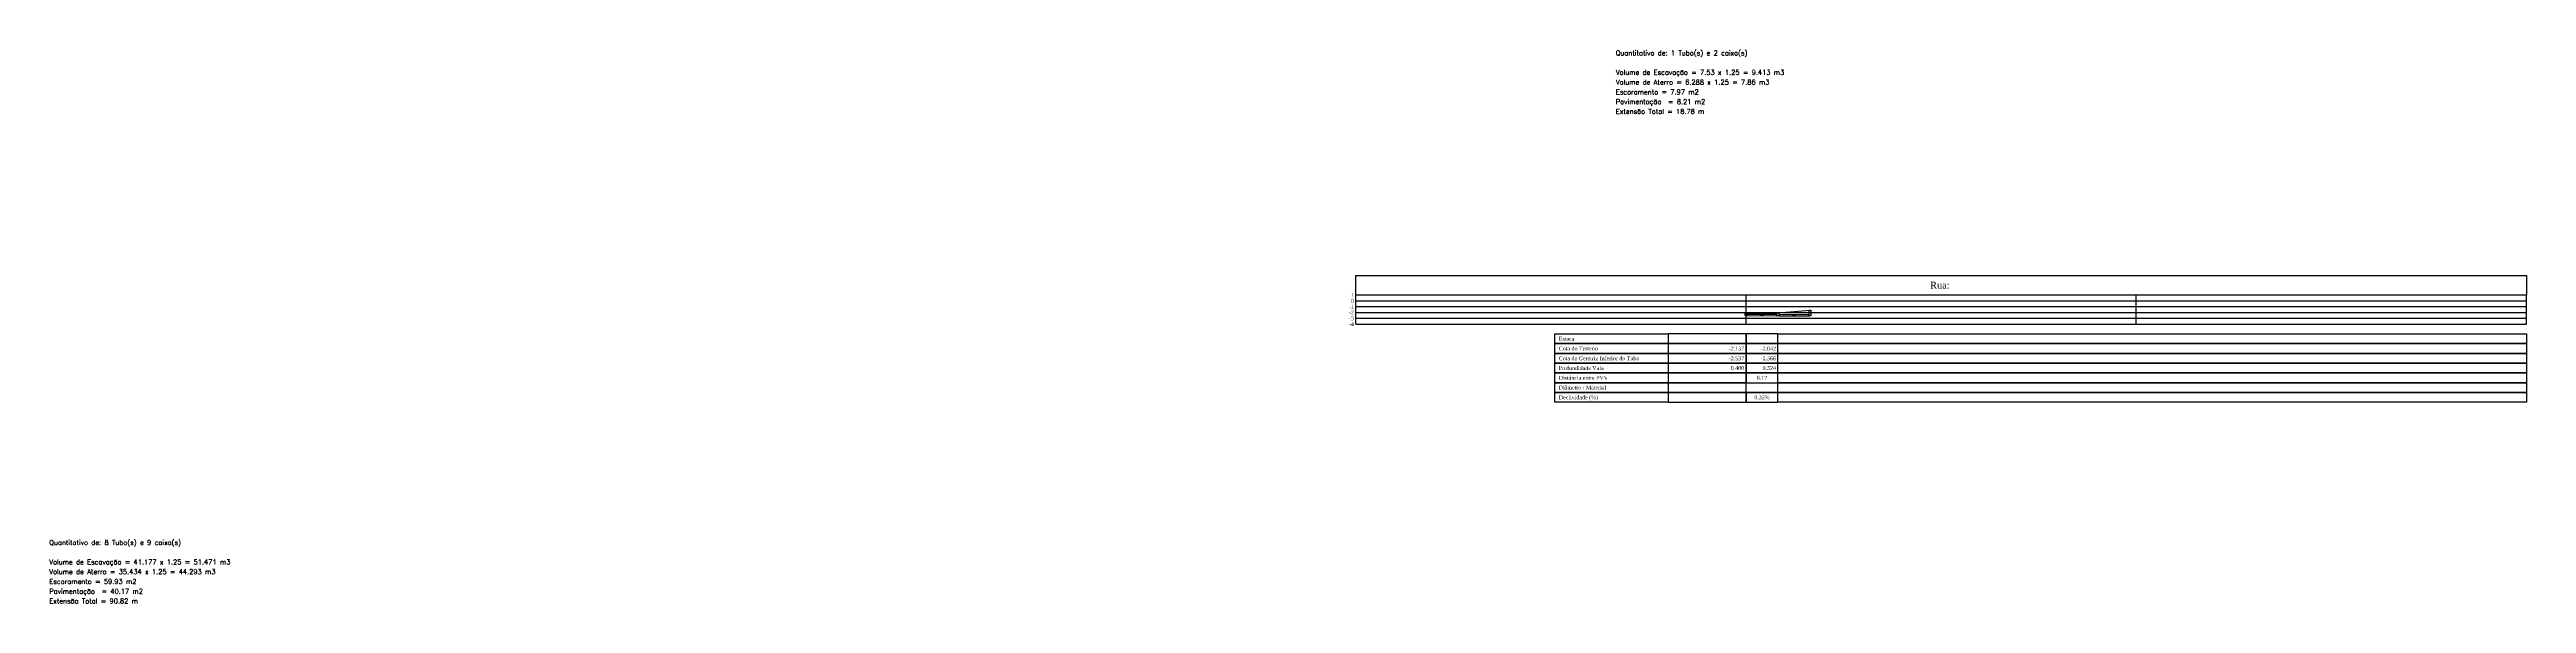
# Model space of a CAD drawing. Extents: x -44 to 717176, y -20 to 14707758.
# Drawn here: x 716541 to 717176, y 14707616 to 14707758 of the extents above; entities that cross this region are included whole.
import ezdxf
from ezdxf.enums import TextEntityAlignment as Align

# ---------------------------------------------------------------- set-up
doc = ezdxf.new("R2010")
doc.units = 0
for name, color, linetype in [('Layer2', 7, 'Continuous'), ('LISTAGEM_TEXTO', 7, 'Continuous'), ('PS_IND_FLUXO', 3, 'Continuous'), ('PS_PERFIL_CAIXAS', 7, 'Continuous'), ('PS_PERFIL_COTA_LIN', 7, 'Continuous'), ('PS_PERFIL_COTA_TXT', 5, 'Continuous'), ('PS_PERFIL_GRADE', 8, 'Continuous'), ('PS_PERFIL_TERRENO', 3, 'Continuous'), ('PS_PERFIL_TITULOS', 5, 'Continuous'), ('PS_PERFIL_TUBO', 7, 'Continuous')]:
    doc.layers.add(name, color=color, linetype=linetype)
doc.styles.add('ROMANS', font='ROMANS.shx', dxfattribs={"height": 2})
doc.styles.get("Standard").update_dxf_attribs({"font": 'times.ttf'})

# ---------------------------------------------------------------- blocks, each defined once
blk = doc.blocks.new('*U1518')
at = {"layer": 'PS_PERFIL_GRADE', "linetype": 'Continuous'}
for p, q in [((0, 0), (0, 7.5)), ((0, 7.5), (300, 7.5)), ((100, 0), (100, 7.5)), ((200, 0), (200, 7.5)), ((300, 0), (300, 7.5)), ((0, 6), (300, 6)), ((0, 4.5), (300, 4.5)), ((0, 3), (300, 3)), ((0, 1.5), (300, 1.5)), ((0, 0), (300, 0))]:
    blk.add_line(p, q, dxfattribs=at)
blk.add_lwpolyline([(0, 7.5), (0, 12.5), (300, 12.5), (300, 7.5)], dxfattribs=at)
at = {"layer": 'PS_PERFIL_GRADE'}
for s, p in [('0', (-0.5, 6)), ('1', (-0.5, 7.5)), ('-1', (-0.5, 4.5)), ('-2', (-0.5, 3)), ('-3', (-0.5, 1.5)), ('-4', (-0.5, 0))]:
    blk.add_text(s, height=1, dxfattribs=at).set_placement(p, align=Align.MIDDLE_RIGHT)

msp = doc.modelspace()

# ---------------------------------------------------------------- linework, layer by layer
at = {"layer": 'PS_IND_FLUXO'}
for points in [[(716979.39, 14707690.32, 0.5, 0, 0), (716980.39, 14707690.31, 0, 0, 0)], [(716987.58, 14707690.28, 0.5, 0, 0), (716988.58, 14707690.27, 0, 0, 0)]]:
    msp.add_lwpolyline(points, format="xyseb", dxfattribs=at)
at = {"layer": 'PS_PERFIL_CAIXAS', "linetype": 'Continuous'}
for points in [[(716975.56, 14707690.79), (716976.06, 14707690.79), (716976.06, 14707690.19), (716975.56, 14707690.19)], [(716983.73, 14707690.93), (716984.23, 14707690.93), (716984.23, 14707690.14), (716983.73, 14707690.14)], [(716991.94, 14707691.56), (716992.44, 14707691.56), (716992.44, 14707690.1), (716991.94, 14707690.1)]]:
    msp.add_lwpolyline(points, close=True, dxfattribs=at)
at = {"layer": 'PS_PERFIL_COTA_LIN', "linetype": 'Continuous'}
for points in [[(716955.81, 14707685.49), (716955.81, 14707682.99), (716926.81, 14707682.99), (716926.81, 14707685.49)], [(716955.81, 14707682.99), (716955.81, 14707680.49), (716926.81, 14707680.49), (716926.81, 14707682.99)], [(716955.81, 14707685.49), (716955.81, 14707682.99), (716975.81, 14707682.99), (716975.81, 14707685.49)], [(716955.81, 14707682.99), (716955.81, 14707680.49), (716975.81, 14707680.49), (716975.81, 14707682.99)], [(716975.81, 14707685.49), (716975.81, 14707682.99), (716983.98, 14707682.99), (716983.98, 14707685.49)], [(716975.81, 14707682.99), (716975.81, 14707680.49), (716983.98, 14707680.49), (716983.98, 14707682.99)], [(717175.81, 14707685.49), (717175.81, 14707682.99), (716983.98, 14707682.99), (716983.98, 14707685.49)], [(717175.81, 14707682.99), (717175.81, 14707680.49), (716983.98, 14707680.49), (716983.98, 14707682.99)], [(716955.81, 14707680.49), (716955.81, 14707677.99), (716926.81, 14707677.99), (716926.81, 14707680.49)], [(716955.81, 14707677.99), (716955.81, 14707675.49), (716926.81, 14707675.49), (716926.81, 14707677.99)], [(716955.81, 14707680.49), (716955.81, 14707677.99), (716975.81, 14707677.99), (716975.81, 14707680.49)], [(716955.81, 14707677.99), (716955.81, 14707675.49), (716975.81, 14707675.49), (716975.81, 14707677.99)], [(716975.81, 14707680.49), (716975.81, 14707677.99), (716983.98, 14707677.99), (716983.98, 14707680.49)], [(716975.81, 14707677.99), (716975.81, 14707675.49), (716983.98, 14707675.49), (716983.98, 14707677.99)], [(717175.81, 14707680.49), (717175.81, 14707677.99), (716983.98, 14707677.99), (716983.98, 14707680.49)], [(717175.81, 14707677.99), (717175.81, 14707675.49), (716983.98, 14707675.49), (716983.98, 14707677.99)], [(716955.81, 14707675.49), (716955.81, 14707672.99), (716926.81, 14707672.99), (716926.81, 14707675.49)], [(716955.81, 14707672.99), (716955.81, 14707670.49), (716926.81, 14707670.49), (716926.81, 14707672.99)], [(716955.81, 14707670.49), (716955.81, 14707667.99), (716926.81, 14707667.99), (716926.81, 14707670.49)], [(716955.81, 14707675.49), (716955.81, 14707672.99), (716975.81, 14707672.99), (716975.81, 14707675.49)], [(716955.81, 14707672.99), (716955.81, 14707670.49), (716975.81, 14707670.49), (716975.81, 14707672.99)], [(716955.81, 14707670.49), (716955.81, 14707667.99), (716975.81, 14707667.99), (716975.81, 14707670.49)], [(716975.81, 14707675.49), (716975.81, 14707672.99), (716983.98, 14707672.99), (716983.98, 14707675.49)], [(716975.81, 14707670.49), (716975.81, 14707667.99), (716983.98, 14707667.99), (716983.98, 14707670.49)], [(717175.81, 14707675.49), (717175.81, 14707672.99), (716983.98, 14707672.99), (716983.98, 14707675.49)], [(717175.81, 14707672.99), (717175.81, 14707670.49), (716983.98, 14707670.49), (716983.98, 14707672.99)], [(717175.81, 14707670.49), (717175.81, 14707667.99), (716983.98, 14707667.99), (716983.98, 14707670.49)]]:
    msp.add_lwpolyline(points, close=True, dxfattribs=at)
for points in [[(716955.81, 14707672.99), (716975.81, 14707672.99)], [(716955.81, 14707670.49), (716975.81, 14707670.49)], [(716975.81, 14707675.49), (716983.98, 14707675.49)], [(716975.81, 14707672.99), (716983.98, 14707672.99)], [(716975.81, 14707672.99), (716983.98, 14707672.99)], [(716975.81, 14707670.49), (716983.98, 14707670.49)], [(716975.81, 14707670.49), (716983.98, 14707670.49)], [(716975.81, 14707667.99), (716983.98, 14707667.99)]]:
    msp.add_lwpolyline(points, dxfattribs=at)
at = {"layer": 'PS_PERFIL_TERRENO', "linetype": 'Continuous'}
msp.add_lwpolyline([(716975.81, 14707690.79), (716983.98, 14707690.93), (716992.19, 14707691.56)], dxfattribs=at)
at = {"layer": 'PS_PERFIL_TUBO', "linetype": 'Continuous'}
for points in [[(716976.06, 14707690.19), (716983.73, 14707690.14), (716983.73, 14707690.44), (716976.06, 14707690.49)], [(716984.23, 14707690.14), (716991.94, 14707690.1), (716991.94, 14707690.4), (716984.23, 14707690.44)]]:
    msp.add_lwpolyline(points, close=True, dxfattribs=at)

# ---------------------------------------------------------------- block references
at = {"layer": 'PS_PERFIL_GRADE'}
msp.add_blockref('*U1518', (716875.81, 14707687.99), dxfattribs=at)

# ---------------------------------------------------------------- texts
at = {"layer": 'Layer2', "color": 7, "style": 'ROMANS'}
for s, p in [('Quantitativo de: 8 Tubo(s) e 9 caixa(s)', (716540.96, 14707631.41)), ('Volume de Escavação = 41.177 x 1.25 = 51.471 m3', (716540.96, 14707626.41)), ('Volume de Aterro = 35.434 x 1.25 = 44.293 m3', (716540.96, 14707623.91)), ('Escoramento = 59.93 m2', (716540.96, 14707621.41)), ('Pavimentação  = 40.17 m2', (716540.96, 14707618.91)), ('Extensão Total = 90.82 m', (716540.96, 14707616.41))]:
    msp.add_text(s, height=1.25, dxfattribs=at).set_placement(p)
at = {"layer": 'LISTAGEM_TEXTO', "color": 7, "style": 'ROMANS'}
for s, p in [('Volume de Escavação = 7.53 x 1.25 = 9.413 m3', (716942.42, 14707751.87)), ('Quantitativo de: 1 Tubo(s) e 2 caixa(s)', (716942.42, 14707756.87)), ('Volume de Aterro = 6.288 x 1.25 = 7.86 m3', (716942.42, 14707749.37)), ('Escoramento = 7.97 m2', (716942.42, 14707746.87)), ('Pavimentação  = 8.21 m2', (716942.42, 14707744.37)), ('Extensão Total = 18.78 m', (716942.42, 14707741.87))]:
    msp.add_text(s, height=1.25, dxfattribs=at).set_placement(p)
at = {"layer": 'PS_PERFIL_COTA_TXT'}
for s, p in [('Estaca', (716927.81, 14707684.24)), ('Cota do Terreno', (716927.81, 14707681.74)), ('Profundidade Vala', (716927.81, 14707676.74)), ('Cota da Geratriz Inferior do Tubo', (716927.81, 14707679.24)), ("Distância entre PV's", (716927.81, 14707674.24)), ('Diâmetro / Material', (716927.81, 14707671.74)), ('Declividade (%)', (716927.81, 14707669.24))]:
    msp.add_text(s, height=1, dxfattribs=at).set_placement(p, align=Align.MIDDLE_LEFT)
for s, p in [('-2.137', (716975.31, 14707681.74)), ('-2.042', (716983.48, 14707681.74)), ('-2.537', (716975.31, 14707679.24)), ('0.400', (716975.31, 14707676.74)), ('-2.566', (716983.48, 14707679.24)), ('0.524', (716983.48, 14707676.74))]:
    msp.add_text(s, height=1, dxfattribs=at).set_placement(p, align=Align.MIDDLE_RIGHT)
for s, p in [('0.35%', (716979.89, 14707669.24)), ('8.17', (716979.89, 14707674.24))]:
    msp.add_text(s, height=1, dxfattribs=at).set_placement(p, align=Align.MIDDLE_CENTER)
at = {"layer": 'PS_PERFIL_TITULOS'}
msp.add_text('Rua: ', height=1.75, dxfattribs=at).set_placement((717025.81, 14707697.99), align=Align.MIDDLE_CENTER)

doc.saveas('drawing.dxf')
